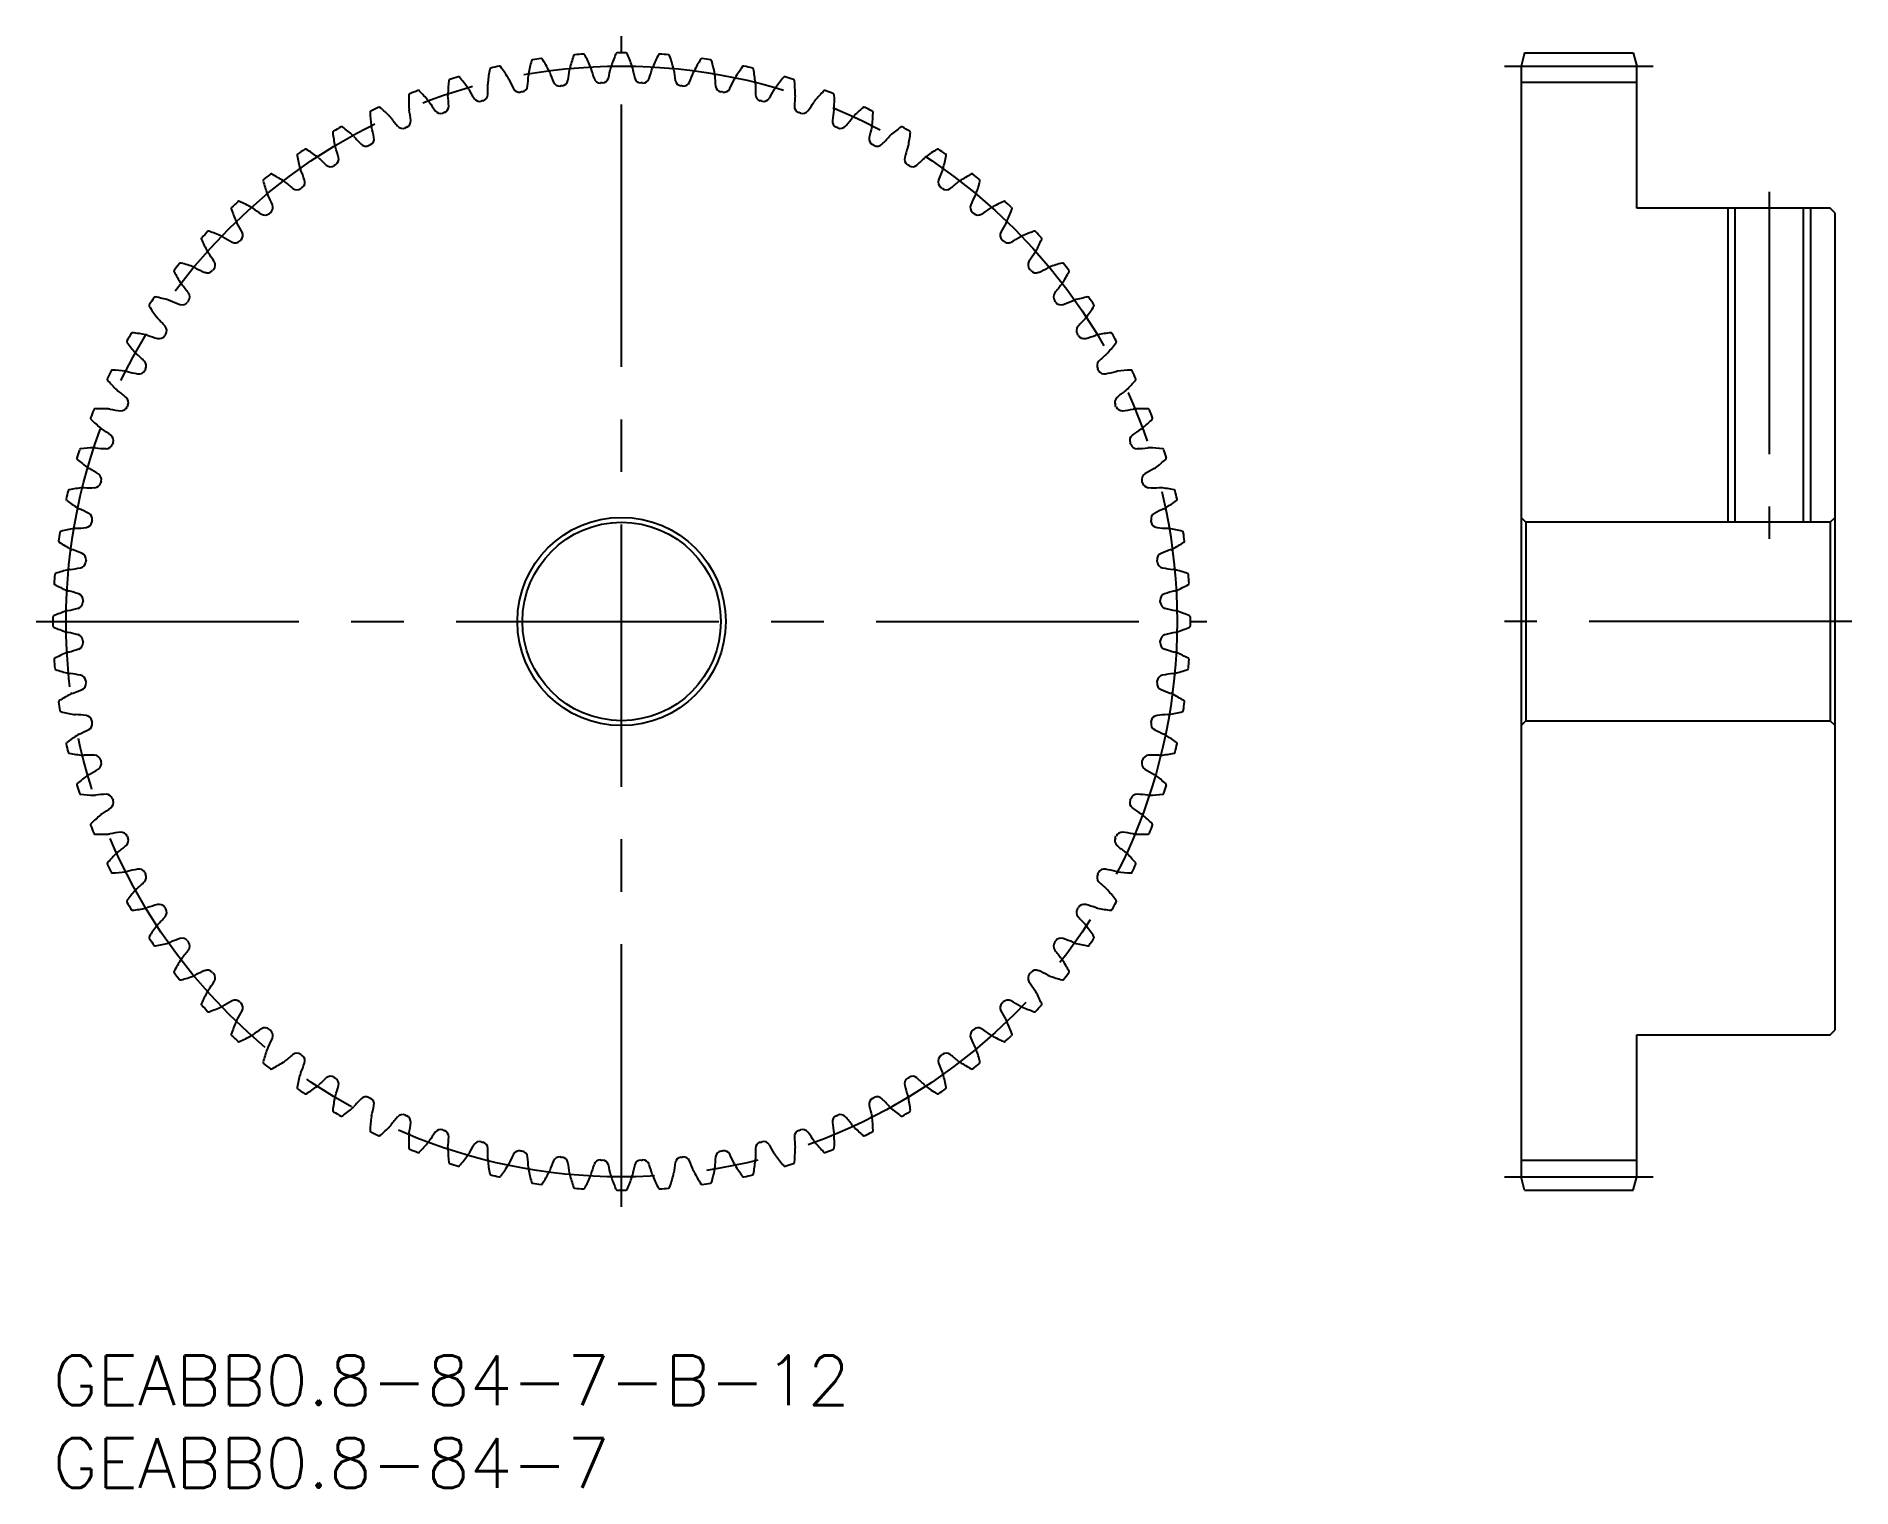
# Model space of a CAD drawing. Extents: x -1 to 109, y -8 to 80.
import ezdxf

# ---------------------------------------------------------------- set-up
doc = ezdxf.new("R2010")
doc.units = 0
doc.header["$LTSCALE"] = 0.5
doc.linetypes.add('CENTER', pattern=[50.8, 31.75, -6.35, 6.35, -6.35])
for name, color, linetype in [('MSM_CENTER', 1, 'CENTER'), ('MSM_CONTINUOUS', 7, 'CONTINUOUS'), ('MSM_NARROW', 5, 'CONTINUOUS'), ('MSM_PART_NUMBER', 7, 'CONTINUOUS')]:
    doc.layers.add(name, color=color, linetype=linetype)
doc.styles.get("Standard").update_dxf_attribs({"font": 'txt.shx', "height": 3, "bigfont": 'bigfont.shx'})

# ---------------------------------------------------------------- blocks, each defined once
blk = doc.blocks.new('*U2')
at = {"layer": 'MSM_PART_NUMBER'}
blk.add_text('GEABB0.8-84-7-B-12', height=3, dxfattribs=at).set_placement((0, -3))
blk = doc.blocks.new('*U3')
at = {"layer": 'MSM_PART_NUMBER'}
blk.add_text('GEABB0.8-84-7', height=3, dxfattribs=at).set_placement((0, -8))

msp = doc.modelspace()

# ---------------------------------------------------------------- linework, layer by layer
at = {"layer": 'MSM_CENTER'}
for p, q in [((34.4, 9), (34.4, 79.8)), ((87.8, 78), (96.8, 78)), ((103.8, 70.4), (103.8, 49.4)), ((-1, 44.4), (69.8, 44.4)), ((108.8, 44.4), (87.8, 44.4)), ((87.8, 10.8), (96.8, 10.8))]:
    msp.add_line(p, q, dxfattribs=at)
msp.add_circle((34.4, 44.4), 33.6, dxfattribs=at)
at = {"layer": 'MSM_CONTINUOUS'}
for p, q in [((89.01, 78.8), (88.8, 78)), ((88.8, 78), (88.8, 10.8)), ((89.01, 78.8), (95.59, 78.8)), ((95.59, 78.8), (95.8, 78)), ((95.8, 69.4), (95.8, 78)), ((95.8, 77), (88.8, 77)), ((107.5, 69.4), (95.8, 69.4)), ((101.73, 69.4), (101.73, 50.4)), ((105.87, 69.4), (105.87, 50.4)), ((107.8, 69.1), (107.5, 69.4)), ((107.8, 19.7), (107.8, 69.1)), ((88.8, 50.7), (89.1, 50.4)), ((107.5, 50.4), (107.8, 50.7)), ((89.1, 50.4), (89.1, 38.4)), ((107.5, 50.4), (89.1, 50.4)), ((107.5, 50.4), (107.5, 38.4)), ((89.1, 38.4), (88.8, 38.1)), ((89.1, 38.4), (107.5, 38.4)), ((107.8, 38.1), (107.5, 38.4)), ((95.8, 10.8), (95.8, 19.4)), ((95.8, 19.4), (107.5, 19.4)), ((107.5, 19.4), (107.8, 19.7)), ((95.8, 11.8), (88.8, 11.8)), ((89.01, 10), (88.8, 10.8)), ((89.01, 10), (95.59, 10)), ((95.59, 10), (95.8, 10.8))]:
    msp.add_line(p, q, dxfattribs=at)
for radius in [6.3, 6]:
    msp.add_circle((34.4, 44.4), radius, dxfattribs=at)
for centre, radius, start, end in [((34.4, 44.4), 34.4, 102.4193, 103.295), ((27.02, 77.92), 0.08, 36.2134, 102.4193), ((18.61, 71.76), 10.5, 31.7857, 36.2133), ((39.1, 75.64), 10.5, 165.2153, 169.6429), ((29.03, 78.3), 0.08, 99.0097, 165.2153), ((34.4, 44.4), 34.4, 98.1336, 99.0093), ((29.54, 78.37), 0.08, 31.9276, 98.1336), ((20.7, 72.86), 10.5, 27.5, 31.9276), ((41.42, 75.2), 10.5, 160.9296, 165.3571), ((31.57, 78.6), 0.08, 94.7235, 160.9296), ((34.4, 44.4), 34.4, 93.8479, 94.7235), ((32.1, 78.64), 0.08, 27.642, 93.8479), ((22.87, 73.81), 10.5, 23.2143, 27.6419), ((34.4, 77.78), 0.664, 161.0714, 169.3688), ((43.7, 74.59), 10.5, 156.6439, 161.0714), ((34.14, 78.72), 0.08, 90.4383, 156.6439), ((34.4, 44.4), 34.4, 89.5622, 90.4378), ((34.66, 78.72), 0.08, 23.3561, 89.5622), ((25.1, 74.59), 10.5, 18.9286, 23.3561), ((34.4, 77.78), 0.664, 10.6312, 18.9286), ((45.93, 73.81), 10.5, 152.3581, 156.7857), ((36.7, 78.64), 0.08, 86.1526, 152.3581), ((34.4, 44.4), 34.4, 85.2765, 86.1521), ((37.23, 78.6), 0.08, 19.0703, 85.2765), ((27.38, 75.2), 10.5, 14.6429, 19.0704), ((48.1, 72.86), 10.5, 148.0724, 152.5), ((39.26, 78.37), 0.08, 81.8669, 148.0724), ((34.4, 44.4), 34.4, 80.9907, 81.8664), ((39.77, 78.3), 0.08, 14.7847, 80.9907), ((29.7, 75.64), 10.5, 10.3571, 14.7847), ((50.19, 71.76), 10.5, 143.7867, 148.2143), ((41.78, 77.92), 0.08, 77.5807, 143.7867), ((34.4, 44.4), 34.4, 76.705, 77.5807), ((34.39, 75.99), 10.5, 173.7867, 178.2143), ((24.03, 77.12), 0.08, 107.5807, 173.7867), ((34.4, 44.4), 34.4, 106.705, 107.5807), ((24.53, 77.27), 0.08, 40.499, 106.705), ((16.61, 70.5), 10.5, 36.0714, 40.499), ((36.75, 75.9), 10.5, 169.501, 173.9286), ((26.97, 76.94), 0.664, 173.9286, 182.2259), ((17.91, 76.6), 8.4, 357.7596, 2.1453), ((26.51, 77.8), 0.08, 103.2954, 169.501), ((26.97, 76.94), 0.664, 23.4883, 31.7857), ((35.28, 80.57), 8.4, 203.569, 207.9546), ((20.37, 77.74), 8.4, 353.4739, 357.8596), ((29.43, 77.41), 0.664, 169.6428, 177.9402), ((29.43, 77.41), 0.664, 19.2026, 27.5), ((37.98, 80.4), 8.4, 199.2832, 203.6689), ((30.65, 77.19), 0.4, 203.6689, 276.5178), ((30.76, 77.2), 0.4, 276.3394, 349.1882), ((22.9, 78.7), 8.4, 349.1882, 353.5739), ((31.91, 77.69), 0.664, 165.3571, 173.6545), ((31.91, 77.69), 0.664, 14.9169, 23.2143), ((40.66, 80.03), 8.4, 194.9975, 199.3832), ((33.11, 77.37), 0.4, 199.3832, 272.2321), ((34.4, 44.4), 32.6, 92.0536, 92.2321), ((33.22, 77.38), 0.4, 272.0536, 344.9025), ((25.49, 79.46), 8.4, 344.9025, 349.2882), ((43.31, 79.46), 8.4, 190.7118, 195.0975), ((35.58, 77.38), 0.4, 195.0975, 267.9464), ((34.4, 44.4), 32.6, 87.7679, 87.9464), ((35.69, 77.37), 0.4, 267.7679, 340.6168), ((28.14, 80.03), 8.4, 340.6168, 345.0025), ((36.89, 77.69), 0.664, 156.7857, 165.0831), ((36.89, 77.69), 0.664, 6.3455, 14.6429), ((45.9, 78.7), 8.4, 186.4261, 190.8118), ((38.04, 77.2), 0.4, 190.8118, 263.6607), ((38.15, 77.19), 0.4, 263.4822, 336.3311), ((30.82, 80.4), 8.4, 336.3311, 340.7168), ((39.37, 77.41), 0.664, 152.5, 160.7974), ((39.37, 77.41), 0.664, 2.0598, 10.3572), ((48.43, 77.74), 8.4, 182.1404, 186.5261), ((33.52, 80.57), 8.4, 332.0454, 336.431), ((41.83, 76.94), 0.664, 148.2143, 156.5117), ((42.29, 77.8), 0.08, 10.499, 76.705), ((32.05, 75.9), 10.5, 6.0714, 10.499), ((41.83, 76.94), 0.664, 357.7741, 6.0714), ((50.89, 76.6), 8.4, 177.8547, 182.2404), ((52.19, 70.5), 10.5, 139.501, 143.9286), ((44.27, 77.27), 0.08, 73.2954, 139.501), ((34.4, 44.4), 34.4, 72.4193, 73.295), ((44.77, 77.12), 0.08, 6.2131, 72.4193), ((34.41, 75.99), 10.5, 1.7857, 6.2133), ((32.03, 75.9), 10.5, 178.0724, 182.5), ((21.62, 76.25), 0.08, 111.8664, 178.0724), ((34.4, 44.4), 34.4, 110.9907, 111.8664), ((22.11, 76.44), 0.08, 44.7847, 110.9907), ((14.71, 69.1), 10.5, 40.3571, 44.7847), ((22.21, 75.47), 0.664, 32.0598, 40.3572), ((29.88, 80.29), 8.4, 212.1404, 216.5261), ((24.56, 76.3), 0.664, 178.2143, 186.5117), ((15.55, 75.28), 8.4, 2.0454, 6.431), ((24.56, 76.3), 0.664, 27.7741, 36.0714), ((32.58, 80.53), 8.4, 207.8547, 212.2404), ((25.81, 76.26), 0.4, 212.2404, 285.0892), ((34.4, 44.4), 32.6, 104.9108, 105.0892), ((25.91, 76.29), 0.4, 284.9108, 357.7596), ((28.21, 76.82), 0.4, 207.9546, 280.8035), ((34.4, 44.4), 32.6, 100.6251, 100.8035), ((28.32, 76.83), 0.4, 280.6251, 353.4739), ((34.4, 44.4), 32.6, 96.3393, 96.5178), ((34.4, 44.4), 32.6, 83.4822, 83.6607), ((40.48, 76.83), 0.4, 186.5261, 259.3749), ((34.4, 44.4), 32.6, 79.1965, 79.3749), ((40.59, 76.82), 0.4, 259.1964, 332.0454), ((42.89, 76.29), 0.4, 182.2404, 255.0892), ((34.4, 44.4), 32.6, 74.9108, 75.0892), ((42.99, 76.26), 0.4, 254.9107, 327.7596), ((36.22, 80.53), 8.4, 327.7596, 332.1453), ((44.24, 76.3), 0.664, 143.9286, 152.2259), ((53.25, 75.28), 8.4, 173.569, 177.9546), ((44.24, 76.3), 0.664, 353.4883, 1.7857), ((38.92, 80.29), 8.4, 323.4739, 327.8596), ((46.59, 75.47), 0.664, 139.6428, 147.9402), ((54.09, 69.1), 10.5, 135.2153, 139.6429), ((46.69, 76.44), 0.08, 69.0097, 135.2153), ((34.4, 44.4), 34.4, 68.1336, 69.0093), ((47.18, 76.25), 0.08, 1.9274, 68.1336), ((36.77, 75.9), 10.5, 357.5, 1.9276), ((19.27, 75.21), 0.08, 116.1521, 182.3582), ((29.68, 75.64), 10.5, 182.3581, 186.7857), ((34.4, 44.4), 34.4, 115.2765, 116.1521), ((19.75, 75.43), 0.08, 49.0704, 115.2765), ((12.92, 67.56), 10.5, 44.6429, 49.0704), ((19.92, 74.47), 0.664, 36.3455, 44.6429), ((27.21, 79.85), 8.4, 216.4261, 220.8118), ((21.25, 74.67), 0.4, 293.4822, 6.3311), ((22.21, 75.47), 0.664, 182.5, 190.7974), ((13.3, 73.78), 8.4, 6.3311, 10.7168), ((23.45, 75.53), 0.4, 216.5261, 289.3749), ((34.4, 44.4), 32.6, 109.1965, 109.3749), ((23.55, 75.57), 0.4, 289.1965, 2.0454), ((45.25, 75.57), 0.4, 177.9546, 250.8035), ((34.4, 44.4), 32.6, 70.6251, 70.8035), ((45.35, 75.53), 0.4, 250.625, 323.4739), ((55.5, 73.78), 8.4, 169.2832, 173.6689), ((47.55, 74.67), 0.4, 173.6689, 246.5178), ((46.59, 75.47), 0.664, 349.2026, 357.5), ((41.59, 79.85), 8.4, 319.1882, 323.5739), ((48.88, 74.47), 0.664, 135.3571, 143.6545), ((55.88, 67.56), 10.5, 130.9296, 135.3571), ((49.05, 75.43), 0.08, 64.724, 130.9296), ((34.4, 44.4), 34.4, 63.8479, 64.7235), ((39.12, 75.64), 10.5, 353.2143, 357.6419), ((49.53, 75.21), 0.08, 357.6419, 63.8479), ((17.01, 73.99), 0.08, 120.4378, 186.6439), ((27.36, 75.2), 10.5, 186.6439, 191.0714), ((34.4, 44.4), 34.4, 119.5622, 120.4378), ((17.47, 74.25), 0.08, 53.3561, 119.5622), ((11.25, 65.89), 10.5, 48.9286, 53.3561), ((17.71, 73.31), 0.664, 40.6312, 48.9286), ((24.58, 79.22), 8.4, 220.7118, 225.0975), ((19.03, 73.6), 0.4, 297.7679, 10.6168), ((19.92, 74.47), 0.664, 186.7857, 195.0831), ((11.16, 72.13), 8.4, 10.6168, 15.0025), ((21.16, 74.63), 0.4, 220.8118, 293.6607), ((34.4, 44.4), 32.6, 113.4822, 113.6607), ((34.4, 44.4), 32.6, 66.3393, 66.5178), ((47.64, 74.63), 0.4, 246.3393, 319.1882), ((49.77, 73.6), 0.4, 169.3832, 242.2321), ((57.64, 72.13), 8.4, 164.9975, 169.3832), ((48.88, 74.47), 0.664, 344.9169, 353.2143), ((44.22, 79.22), 8.4, 314.9025, 319.2882), ((51.09, 73.31), 0.664, 131.0714, 139.3688), ((57.55, 65.89), 10.5, 126.6439, 131.0714), ((51.33, 74.25), 0.08, 60.4383, 126.6439), ((34.4, 44.4), 34.4, 59.5622, 60.4378), ((41.44, 75.2), 10.5, 348.9286, 353.3561), ((51.79, 73.99), 0.08, 353.356, 59.5622), ((14.85, 72.61), 0.08, 124.7235, 190.9296), ((25.08, 74.58), 10.5, 190.9296, 195.3571), ((34.4, 44.4), 34.4, 123.8479, 124.7235), ((15.28, 72.9), 0.08, 57.6419, 123.8479), ((9.71, 64.1), 10.5, 53.2143, 57.6419), ((15.6, 71.98), 0.664, 44.9169, 53.2143), ((17.71, 73.31), 0.664, 191.0714, 199.3688), ((9.16, 70.31), 8.4, 14.9025, 19.2882), ((16.89, 72.37), 0.4, 302.0536, 14.9025), ((18.93, 73.55), 0.4, 225.0975, 297.9464), ((34.4, 44.4), 32.6, 117.7679, 117.9464), ((34.4, 44.4), 32.6, 62.0536, 62.2321), ((49.87, 73.55), 0.4, 242.0536, 314.9025), ((51.91, 72.37), 0.4, 165.0975, 237.9464), ((59.64, 70.31), 8.4, 160.7118, 165.0975), ((51.09, 73.31), 0.664, 340.6312, 348.9286), ((53.2, 71.98), 0.664, 126.7857, 135.0831), ((59.09, 64.1), 10.5, 122.3581, 126.7857), ((53.52, 72.9), 0.08, 56.1526, 122.3581), ((34.4, 44.4), 34.4, 55.2765, 56.1521), ((43.72, 74.58), 10.5, 344.6429, 349.0704), ((53.95, 72.61), 0.08, 349.0703, 55.2765), ((34.4, 44.4), 34.4, 128.1336, 129.0093), ((13.21, 71.4), 0.08, 61.9276, 128.1336), ((8.3, 62.2), 10.5, 57.5, 61.9276), ((15.6, 71.98), 0.664, 195.3571, 203.6545), ((7.29, 68.35), 8.4, 19.1882, 23.5739), ((22.01, 78.39), 8.4, 224.9975, 229.3832), ((16.8, 72.31), 0.4, 229.3832, 302.2321), ((34.4, 44.4), 32.6, 122.0536, 122.2321), ((34.4, 44.4), 32.6, 57.7679, 57.9464), ((52, 72.31), 0.4, 237.7679, 310.6168), ((46.79, 78.39), 8.4, 310.6168, 315.0025), ((61.51, 68.35), 8.4, 156.4261, 160.8118), ((53.2, 71.98), 0.664, 336.3455, 344.6429), ((60.5, 62.2), 10.5, 118.0724, 122.5), ((55.59, 71.4), 0.08, 51.8669, 118.0724), ((34.4, 44.4), 34.4, 50.9907, 51.8664), ((12.8, 71.07), 0.08, 129.0093, 195.2153), ((22.85, 73.8), 10.5, 195.2153, 199.6429), ((13.59, 70.5), 0.664, 199.6428, 207.9402), ((13.59, 70.5), 0.664, 49.2026, 57.5), ((19.5, 77.37), 8.4, 229.2832, 233.6689), ((14.76, 70.92), 0.4, 233.6689, 306.5178), ((34.4, 44.4), 32.6, 126.3393, 126.5178), ((14.85, 70.98), 0.4, 306.3394, 19.1882), ((53.95, 70.98), 0.4, 160.8118, 233.6607), ((34.4, 44.4), 32.6, 53.4822, 53.6607), ((54.04, 70.92), 0.4, 233.4822, 306.3311), ((49.3, 77.37), 8.4, 306.3311, 310.7168), ((55.21, 70.5), 0.664, 122.5, 130.7974), ((55.21, 70.5), 0.664, 332.0598, 340.3572), ((45.95, 73.8), 10.5, 340.3571, 344.7847), ((56, 71.07), 0.08, 344.7847, 50.9907), ((10.86, 69.38), 0.08, 133.295, 199.501), ((20.69, 72.86), 10.5, 199.501, 203.9286), ((34.4, 44.4), 34.4, 132.4193, 133.295), ((11.25, 69.74), 0.08, 66.2133, 132.4193), ((7.05, 60.2), 10.5, 61.7857, 66.2133), ((11.7, 68.87), 0.664, 53.4883, 61.7857), ((17.08, 76.16), 8.4, 233.569, 237.9546), ((5.58, 66.26), 8.4, 23.4739, 27.8596), ((12.91, 69.45), 0.4, 310.6251, 23.4739), ((55.89, 69.45), 0.4, 156.5261, 229.3749), ((63.22, 66.26), 8.4, 152.1404, 156.5261), ((51.72, 76.16), 8.4, 302.0454, 306.431), ((57.1, 68.87), 0.664, 118.2143, 126.5117), ((61.75, 60.2), 10.5, 113.7867, 118.2143), ((57.55, 69.74), 0.08, 47.5812, 113.7867), ((34.4, 44.4), 34.4, 46.705, 47.5807), ((48.11, 72.86), 10.5, 336.0714, 340.499), ((57.94, 69.38), 0.08, 340.499, 46.705), ((11.7, 68.87), 0.664, 203.9286, 212.2259), ((4.02, 64.04), 8.4, 27.7596, 32.1453), ((12.84, 69.38), 0.4, 237.9546, 310.8035), ((34.4, 44.4), 32.6, 130.6251, 130.8035), ((34.4, 44.4), 32.6, 49.1965, 49.3749), ((55.96, 69.38), 0.4, 229.1964, 302.0454), ((64.78, 64.04), 8.4, 147.8547, 152.2404), ((57.1, 68.87), 0.664, 327.7741, 336.0714), ((9.06, 67.55), 0.08, 137.5812, 203.7867), ((18.6, 71.75), 10.5, 203.7867, 208.2143), ((34.4, 44.4), 34.4, 136.705, 137.5807), ((9.42, 67.94), 0.08, 70.499, 136.705), ((5.94, 58.11), 10.5, 66.0714, 70.499), ((9.93, 67.1), 0.664, 57.7741, 66.0714), ((14.76, 74.78), 8.4, 237.8547, 242.2404), ((11.03, 67.7), 0.4, 242.2404, 315.0892), ((34.4, 44.4), 32.6, 134.9108, 135.0892), ((11.1, 67.77), 0.4, 314.9108, 27.7596), ((57.7, 67.77), 0.4, 152.2404, 225.0892), ((34.4, 44.4), 32.6, 44.9108, 45.0892), ((57.77, 67.7), 0.4, 224.9107, 297.7596), ((54.04, 74.78), 8.4, 297.7596, 302.1453), ((58.87, 67.1), 0.664, 113.9286, 122.2259), ((62.86, 58.11), 10.5, 109.501, 113.9286), ((59.38, 67.94), 0.08, 43.2954, 109.501), ((34.4, 44.4), 34.4, 42.4193, 43.295), ((50.2, 71.75), 10.5, 331.7857, 336.2133), ((59.74, 67.55), 0.08, 336.2133, 42.4193), ((34.4, 44.4), 34.4, 140.9907, 141.8664), ((7.73, 66), 0.08, 74.7847, 140.9907), ((5, 55.95), 10.5, 70.3571, 74.7847), ((9.93, 67.1), 0.664, 208.2143, 216.5117), ((2.64, 61.72), 8.4, 32.0454, 36.431), ((9.42, 65.96), 0.4, 319.1965, 32.0454), ((59.38, 65.96), 0.4, 147.9546, 220.8035), ((66.16, 61.72), 8.4, 143.569, 147.9546), ((58.87, 67.1), 0.664, 323.4883, 331.7857), ((63.8, 55.95), 10.5, 105.2153, 109.6429), ((61.07, 66), 0.08, 39.0097, 105.2153), ((34.4, 44.4), 34.4, 38.1336, 39.0093), ((7.4, 65.59), 0.08, 141.8669, 208.0724), ((16.6, 70.5), 10.5, 208.0724, 212.5), ((8.3, 65.21), 0.664, 212.5, 220.7974), ((8.3, 65.21), 0.664, 62.0598, 70.3572), ((12.54, 73.22), 8.4, 242.1404, 246.5261), ((9.35, 65.89), 0.4, 246.5261, 319.3749), ((34.4, 44.4), 32.6, 139.1965, 139.3749), ((34.4, 44.4), 32.6, 40.6251, 40.8035), ((59.45, 65.89), 0.4, 220.625, 293.4739), ((56.26, 73.22), 8.4, 293.4739, 297.8596), ((60.5, 65.21), 0.664, 109.6428, 117.9402), ((60.5, 65.21), 0.664, 319.2026, 327.5), ((52.2, 70.5), 10.5, 327.5, 331.9276), ((61.4, 65.59), 0.08, 331.9276, 38.1336), ((34.4, 44.4), 34.4, 145.2765, 146.1521), ((6.19, 63.95), 0.08, 79.0704, 145.2765), ((4.22, 53.72), 10.5, 74.6429, 79.0704), ((6.82, 63.2), 0.664, 66.3455, 74.6429), ((10.45, 71.51), 8.4, 246.4261, 250.8118), ((7.82, 63.95), 0.4, 250.8118, 323.6607), ((1.43, 59.3), 8.4, 36.3311, 40.7168), ((34.4, 44.4), 32.6, 143.4822, 143.6607), ((7.88, 64.04), 0.4, 323.4822, 36.3311), ((60.92, 64.04), 0.4, 143.6689, 216.5178), ((67.37, 59.3), 8.4, 139.2832, 143.6689), ((34.4, 44.4), 32.6, 36.3393, 36.5178), ((60.98, 63.95), 0.4, 216.3393, 289.1882), ((58.35, 71.51), 8.4, 289.1882, 293.5739), ((61.98, 63.2), 0.664, 105.3571, 113.6545), ((64.58, 53.72), 10.5, 100.9296, 105.3571), ((62.61, 63.95), 0.08, 34.724, 100.9296), ((34.4, 44.4), 34.4, 33.8479, 34.7235), ((5.9, 63.52), 0.08, 146.1526, 212.3581), ((14.7, 69.09), 10.5, 212.3581, 216.7857), ((6.82, 63.2), 0.664, 216.7857, 225.0831), ((0.41, 56.79), 8.4, 40.6168, 45.0025), ((68.39, 56.79), 8.4, 134.9975, 139.3832), ((61.98, 63.2), 0.664, 314.9169, 323.2143), ((54.1, 69.09), 10.5, 323.2143, 327.6419), ((62.9, 63.52), 0.08, 327.6419, 33.8479), ((34.4, 44.4), 34.4, 149.5622, 150.4378), ((4.81, 61.79), 0.08, 83.3561, 149.5622), ((3.6, 51.44), 10.5, 78.9286, 83.3561), ((5.49, 61.09), 0.664, 70.6312, 78.9286), ((8.49, 69.64), 8.4, 250.7118, 255.0975), ((6.43, 61.91), 0.4, 255.0975, 327.9464), ((34.4, 44.4), 32.6, 147.7679, 147.9464), ((6.49, 62), 0.4, 327.7679, 40.6168), ((62.31, 62), 0.4, 139.3832, 212.2321), ((34.4, 44.4), 32.6, 32.0536, 32.2321), ((62.37, 61.91), 0.4, 212.0537, 284.9025), ((60.31, 69.64), 8.4, 284.9025, 289.2882), ((63.31, 61.09), 0.664, 101.0714, 109.3688), ((65.2, 51.44), 10.5, 96.6439, 101.0714), ((63.99, 61.79), 0.08, 30.4383, 96.6439), ((34.4, 44.4), 34.4, 29.5622, 30.4378), ((4.55, 61.33), 0.08, 150.4383, 216.6439), ((12.91, 67.55), 10.5, 216.6439, 221.0714), ((5.49, 61.09), 0.664, 221.0714, 229.3688), ((-0.42, 54.22), 8.4, 44.9025, 49.2882), ((69.22, 54.22), 8.4, 130.7118, 135.0975), ((63.31, 61.09), 0.664, 310.6312, 318.9286), ((55.89, 67.55), 10.5, 318.9286, 323.3561), ((64.25, 61.33), 0.08, 323.3561, 29.5622), ((34.4, 44.4), 34.4, 153.8479, 154.7235), ((3.59, 59.53), 0.08, 87.6419, 153.8479), ((3.16, 49.12), 10.5, 83.2143, 87.6419), ((4.33, 58.88), 0.664, 74.9169, 83.2143), ((6.67, 67.64), 8.4, 254.9975, 259.3832), ((5.2, 59.77), 0.4, 259.3832, 332.2321), ((5.25, 59.87), 0.4, 332.0536, 44.9025), ((34.4, 44.4), 32.6, 152.0536, 152.2321), ((63.55, 59.87), 0.4, 135.0975, 207.9464), ((34.4, 44.4), 32.6, 27.7679, 27.9464), ((63.6, 59.77), 0.4, 207.7679, 280.6168), ((62.13, 67.64), 8.4, 280.6168, 285.0025), ((64.47, 58.88), 0.664, 96.7857, 105.0831), ((65.64, 49.12), 10.5, 92.3581, 96.7857), ((65.21, 59.53), 0.08, 26.1526, 92.3581), ((34.4, 44.4), 34.4, 25.2765, 26.1521), ((3.37, 59.05), 0.08, 154.724, 220.9296), ((11.24, 65.88), 10.5, 220.9296, 225.3571), ((4.33, 58.88), 0.664, 225.3571, 233.6545), ((-1.05, 51.59), 8.4, 49.1882, 53.5739), ((69.85, 51.59), 8.4, 126.4261, 130.8118), ((64.47, 58.88), 0.664, 306.3455, 314.6429), ((57.56, 65.88), 10.5, 314.6429, 319.0704), ((65.43, 59.05), 0.08, 319.0704, 25.2765), ((34.4, 44.4), 34.4, 158.1336, 159.0093), ((2.55, 57.18), 0.08, 91.9276, 158.1336), ((2.9, 46.77), 10.5, 87.5, 91.9276), ((3.33, 56.59), 0.664, 79.2026, 87.5), ((5.02, 65.5), 8.4, 259.2832, 263.6689), ((4.13, 57.55), 0.4, 263.6689, 336.5178), ((4.17, 57.64), 0.4, 336.3393, 49.1882), ((34.4, 44.4), 32.6, 156.3393, 156.5178), ((64.63, 57.64), 0.4, 130.8118, 203.6607), ((34.4, 44.4), 32.6, 23.4822, 23.6607), ((64.67, 57.55), 0.4, 203.4822, 276.3311), ((63.78, 65.5), 8.4, 276.3311, 280.7168), ((65.47, 56.59), 0.664, 92.5, 100.7974), ((65.9, 46.77), 10.5, 88.0724, 92.5), ((66.25, 57.18), 0.08, 21.8669, 88.0724), ((34.4, 44.4), 34.4, 20.9907, 21.8664), ((2.36, 56.69), 0.08, 159.0097, 225.2153), ((9.7, 64.09), 10.5, 225.2153, 229.6429), ((3.33, 56.59), 0.664, 229.6428, 237.9402), ((-1.49, 48.92), 8.4, 53.4739, 57.8596), ((70.29, 48.92), 8.4, 122.1404, 126.5261), ((65.47, 56.59), 0.664, 302.0598, 310.3572), ((59.1, 64.09), 10.5, 310.3571, 314.7847), ((66.44, 56.69), 0.08, 314.7846, 20.9907), ((2.81, 44.41), 10.5, 91.7857, 96.2133), ((2.5, 54.24), 0.664, 83.4883, 91.7857), ((3.23, 55.25), 0.4, 267.9546, 340.8035), ((3.27, 55.35), 0.4, 340.625, 53.4739), ((34.4, 44.4), 32.6, 160.6251, 160.8035), ((65.53, 55.35), 0.4, 126.5261, 199.3749), ((34.4, 44.4), 32.6, 19.1965, 19.3749), ((65.57, 55.25), 0.4, 199.1965, 272.0454), ((66.3, 54.24), 0.664, 88.2143, 96.5117), ((65.99, 44.41), 10.5, 83.7867, 88.2143), ((34.4, 44.4), 34.4, 162.4193, 163.295), ((1.53, 54.27), 0.08, 163.295, 229.501), ((8.3, 62.19), 10.5, 229.501, 233.9286), ((1.68, 54.77), 0.08, 96.2133, 162.4193), ((3.52, 63.25), 8.4, 263.569, 267.9546), ((65.28, 63.25), 8.4, 272.0454, 276.431), ((60.5, 62.19), 10.5, 306.0714, 310.499), ((67.12, 54.77), 0.08, 17.5812, 83.7867), ((34.4, 44.4), 34.4, 16.705, 17.5807), ((67.27, 54.27), 0.08, 310.499, 16.705), ((2.5, 54.24), 0.664, 233.9286, 242.2259), ((-1.73, 46.22), 8.4, 57.7596, 62.1453), ((2.51, 52.89), 0.4, 272.2404, 345.0892), ((2.54, 52.99), 0.4, 344.9107, 57.7596), ((34.4, 44.4), 32.6, 164.9108, 165.0892), ((66.26, 52.99), 0.4, 122.2404, 195.0892), ((34.4, 44.4), 32.6, 14.9108, 15.0892), ((66.29, 52.89), 0.4, 194.9108, 267.7596), ((70.53, 46.22), 8.4, 117.8547, 122.2404), ((66.3, 54.24), 0.664, 297.7741, 306.0714), ((34.4, 44.4), 34.4, 166.705, 167.5807), ((0.88, 51.78), 0.08, 167.5807, 233.7867), ((7.04, 60.19), 10.5, 233.7867, 238.2143), ((1, 52.29), 0.08, 100.499, 166.705), ((2.9, 42.05), 10.5, 96.0714, 100.499), ((1.86, 51.83), 0.664, 87.7741, 96.0714), ((2.2, 60.89), 8.4, 267.8547, 272.2404), ((66.6, 60.89), 8.4, 267.7596, 272.1453), ((66.94, 51.83), 0.664, 83.9286, 92.2259), ((65.9, 42.05), 10.5, 79.501, 83.9286), ((61.76, 60.19), 10.5, 301.7857, 306.2133), ((67.8, 52.29), 0.08, 13.295, 79.501), ((34.4, 44.4), 34.4, 12.4193, 13.295), ((67.92, 51.78), 0.08, 306.2131, 12.4193), ((1.86, 51.83), 0.664, 238.2143, 246.5117), ((-1.77, 43.52), 8.4, 62.0454, 66.431), ((1.98, 50.59), 0.4, 349.1965, 62.0454), ((34.4, 44.4), 32.6, 169.1965, 169.3749), ((66.82, 50.59), 0.4, 117.9546, 190.8035), ((34.4, 44.4), 32.6, 10.6251, 10.8035), ((70.57, 43.52), 8.4, 113.569, 117.9546), ((66.94, 51.83), 0.664, 293.4883, 301.7857), ((34.4, 44.4), 34.4, 170.9907, 171.8664), ((0.5, 49.77), 0.08, 104.7847, 170.9907), ((3.16, 39.7), 10.5, 100.3571, 104.7847), ((1.39, 49.37), 0.664, 92.0598, 100.3572), ((1.06, 58.43), 8.4, 272.1404, 276.5261), ((1.97, 50.48), 0.4, 276.5261, 349.3749), ((66.83, 50.48), 0.4, 190.625, 263.4739), ((67.74, 58.43), 8.4, 263.4739, 267.8596), ((67.41, 49.37), 0.664, 79.6428, 87.9402), ((65.64, 39.7), 10.5, 75.2153, 79.6429), ((68.3, 49.77), 0.08, 9.0097, 75.2153), ((34.4, 44.4), 34.4, 8.1336, 9.0093), ((0.43, 49.26), 0.08, 171.8669, 238.0724), ((5.94, 58.1), 10.5, 238.0724, 242.5), ((1.39, 49.37), 0.664, 242.5, 250.7974), ((-1.6, 40.82), 8.4, 66.3311, 70.7168), ((1.61, 48.15), 0.4, 353.4822, 66.3311), ((67.19, 48.15), 0.4, 113.6689, 186.5178), ((70.4, 40.82), 8.4, 109.2832, 113.6689), ((67.41, 49.37), 0.664, 289.2026, 297.5), ((62.86, 58.1), 10.5, 297.5, 301.9276), ((68.37, 49.26), 0.08, 301.9276, 8.1336), ((34.4, 44.4), 34.4, 175.2765, 176.1521), ((0.2, 47.23), 0.08, 109.0704, 175.2765), ((3.6, 37.38), 10.5, 104.6429, 109.0704), ((1.11, 46.89), 0.664, 96.3455, 104.6429), ((0.1, 55.9), 8.4, 276.4261, 280.8118), ((1.6, 48.04), 0.4, 280.8118, 353.6607), ((34.4, 44.4), 32.6, 173.4822, 173.6607), ((34.4, 44.4), 32.6, 6.3393, 6.5178), ((67.2, 48.04), 0.4, 186.3393, 259.1882), ((68.7, 55.9), 8.4, 259.1882, 263.5739), ((67.69, 46.89), 0.664, 75.3571, 83.6545), ((65.2, 37.38), 10.5, 70.9296, 75.3571), ((68.6, 47.23), 0.08, 4.724, 70.9296), ((34.4, 44.4), 34.4, 3.8479, 4.7235), ((0.16, 46.7), 0.08, 176.1526, 242.3581), ((4.99, 55.93), 10.5, 242.3581, 246.7857), ((1.11, 46.89), 0.664, 246.7857, 255.0831), ((-1.23, 38.14), 8.4, 70.6168, 75.0025), ((70.03, 38.14), 8.4, 104.9975, 109.3832), ((67.69, 46.89), 0.664, 284.9169, 293.2143), ((63.81, 55.93), 10.5, 293.2143, 297.6418), ((68.64, 46.7), 0.08, 297.6417, 3.8479), ((4.21, 35.1), 10.5, 108.9286, 113.3561), ((1.02, 44.4), 0.664, 100.6312, 108.9286), ((-0.66, 53.31), 8.4, 280.7118, 285.0975), ((1.42, 45.58), 0.4, 285.0975, 357.9464), ((1.43, 45.69), 0.4, 357.7679, 70.6168), ((34.4, 44.4), 32.6, 177.7679, 177.9464), ((67.37, 45.69), 0.4, 109.3832, 182.2321), ((34.4, 44.4), 32.6, 2.0536, 2.2321), ((67.38, 45.58), 0.4, 182.0536, 254.9025), ((69.46, 53.31), 8.4, 254.9025, 259.2882), ((67.78, 44.4), 0.664, 71.0714, 79.3688), ((64.59, 35.1), 10.5, 66.6439, 71.0714), ((0.08, 44.66), 0.08, 113.3561, 179.5622), ((34.4, 44.4), 34.4, 179.5622, 180.4378), ((0.08, 44.14), 0.08, 180.4383, 246.6439), ((4.21, 53.7), 10.5, 246.6439, 251.0714), ((64.59, 53.7), 10.5, 288.9286, 293.3561), ((68.72, 44.66), 0.08, 0.4378, 66.6439), ((68.72, 44.14), 0.08, 293.356, 359.5622), ((34.4, 44.4), 34.4, 359.5622, 0.4378), ((1.02, 44.4), 0.664, 251.0714, 259.3688), ((-0.66, 35.49), 8.4, 74.9025, 79.2882), ((1.42, 43.22), 0.4, 2.0536, 74.9025), ((1.43, 43.11), 0.4, 289.3832, 2.2321), ((34.4, 44.4), 32.6, 182.0536, 182.2321), ((67.37, 43.11), 0.4, 177.7679, 250.6168), ((67.38, 43.22), 0.4, 105.0975, 177.9464), ((34.4, 44.4), 32.6, 357.7679, 357.9464), ((69.46, 35.49), 8.4, 100.7118, 105.0975), ((67.78, 44.4), 0.664, 280.6312, 288.9286), ((0.16, 42.1), 0.08, 117.6419, 183.8479), ((34.4, 44.4), 34.4, 183.8479, 184.7235), ((4.99, 32.87), 10.5, 113.2143, 117.6419), ((1.11, 41.91), 0.664, 104.9169, 113.2143), ((-1.23, 50.66), 8.4, 284.9975, 289.3832), ((70.03, 50.66), 8.4, 250.6168, 255.0025), ((67.69, 41.91), 0.664, 66.7857, 75.0831), ((63.81, 32.87), 10.5, 62.3581, 66.7857), ((68.64, 42.1), 0.08, 356.1521, 62.3581), ((34.4, 44.4), 34.4, 355.2765, 356.1521), ((0.2, 41.57), 0.08, 184.7235, 250.9296), ((3.6, 51.42), 10.5, 250.9296, 255.3571), ((1.11, 41.91), 0.664, 255.3571, 263.6545), ((0.1, 32.9), 8.4, 79.1882, 83.5739), ((1.6, 40.76), 0.4, 6.3393, 79.1882), ((1.61, 40.65), 0.4, 293.6689, 6.5178), ((34.4, 44.4), 32.6, 186.3393, 186.5178), ((34.4, 44.4), 32.6, 353.4822, 353.6607), ((67.19, 40.65), 0.4, 173.4822, 246.3311), ((67.2, 40.76), 0.4, 100.8118, 173.6607), ((68.7, 32.9), 8.4, 96.4261, 100.8118), ((67.69, 41.91), 0.664, 276.3455, 284.6429), ((65.2, 51.42), 10.5, 284.6429, 289.0704), ((68.6, 41.57), 0.08, 289.0703, 355.2765), ((0.43, 39.54), 0.08, 121.9276, 188.1336), ((34.4, 44.4), 34.4, 188.1336, 189.0093), ((5.94, 30.7), 10.5, 117.5, 121.9276), ((1.39, 39.43), 0.664, 109.2026, 117.5), ((-1.6, 47.98), 8.4, 289.2832, 293.6689), ((70.4, 47.98), 8.4, 246.3311, 250.7168), ((67.41, 39.43), 0.664, 62.5, 70.7974), ((62.86, 30.7), 10.5, 58.0724, 62.5), ((34.4, 44.4), 34.4, 350.9907, 351.8664), ((68.37, 39.54), 0.08, 351.8664, 58.0724), ((0.5, 39.03), 0.08, 189.0097, 255.2153), ((3.16, 49.1), 10.5, 255.2153, 259.6429), ((1.39, 39.43), 0.664, 259.6428, 267.9402), ((1.06, 30.37), 8.4, 83.4739, 87.8596), ((1.97, 38.32), 0.4, 10.625, 83.4739), ((66.83, 38.32), 0.4, 96.5261, 169.3749), ((67.74, 30.37), 8.4, 92.1404, 96.5261), ((67.41, 39.43), 0.664, 272.0598, 280.3572), ((65.64, 49.1), 10.5, 280.3571, 284.7847), ((68.3, 39.03), 0.08, 284.7846, 350.9907), ((7.04, 28.61), 10.5, 121.7857, 126.2133), ((1.86, 36.97), 0.664, 113.4883, 121.7857), ((-1.77, 45.28), 8.4, 293.569, 297.9546), ((1.98, 38.21), 0.4, 297.9546, 10.8035), ((34.4, 44.4), 32.6, 190.6251, 190.8035), ((34.4, 44.4), 32.6, 349.1965, 349.3749), ((66.82, 38.21), 0.4, 169.1965, 242.0454), ((70.57, 45.28), 8.4, 242.0454, 246.431), ((66.94, 36.97), 0.664, 58.2143, 66.5117), ((61.76, 28.61), 10.5, 53.7867, 58.2143), ((0.88, 37.02), 0.08, 126.2133, 192.4193), ((34.4, 44.4), 34.4, 192.4193, 193.295), ((1, 36.51), 0.08, 193.2954, 259.501), ((2.9, 46.75), 10.5, 259.501, 263.9286), ((1.86, 36.97), 0.664, 263.9286, 272.2259), ((2.2, 27.91), 8.4, 87.7596, 92.1453), ((2.51, 35.91), 0.4, 14.9107, 87.7596), ((66.29, 35.91), 0.4, 92.2404, 165.0892), ((66.6, 27.91), 8.4, 87.8547, 92.2404), ((66.94, 36.97), 0.664, 267.7741, 276.0714), ((65.9, 46.75), 10.5, 276.0714, 280.499), ((67.8, 36.51), 0.08, 280.4988, 346.705), ((34.4, 44.4), 34.4, 346.705, 347.5807), ((67.92, 37.02), 0.08, 347.5812, 53.7867), ((2.5, 34.56), 0.664, 117.7741, 126.0714), ((-1.73, 42.58), 8.4, 297.8547, 302.2404), ((2.54, 35.81), 0.4, 302.2404, 15.0892), ((34.4, 44.4), 32.6, 194.9108, 195.0892), ((66.26, 35.81), 0.4, 164.9107, 237.7596), ((34.4, 44.4), 32.6, 344.9108, 345.0892), ((70.53, 42.58), 8.4, 237.7596, 242.1453), ((66.3, 34.56), 0.664, 53.9286, 62.2259), ((1.53, 34.53), 0.08, 130.499, 196.705), ((34.4, 44.4), 34.4, 196.705, 197.5807), ((8.3, 26.61), 10.5, 126.0714, 130.499), ((60.5, 26.61), 10.5, 49.501, 53.9286), ((34.4, 44.4), 34.4, 342.4193, 343.295), ((67.27, 34.53), 0.08, 343.295, 49.501), ((1.68, 34.03), 0.08, 197.5807, 263.7867), ((2.81, 44.39), 10.5, 263.7867, 268.2143), ((2.5, 34.56), 0.664, 268.2143, 276.5117), ((3.52, 25.55), 8.4, 92.0454, 96.431), ((-1.49, 39.88), 8.4, 302.1404, 306.5261), ((3.23, 33.55), 0.4, 19.1965, 92.0454), ((3.27, 33.45), 0.4, 306.5261, 19.3749), ((34.4, 44.4), 32.6, 199.1965, 199.3749), ((65.53, 33.45), 0.4, 160.625, 233.4739), ((34.4, 44.4), 32.6, 340.6251, 340.8035), ((65.57, 33.55), 0.4, 87.9546, 160.8035), ((70.29, 39.88), 8.4, 233.4739, 237.8596), ((65.28, 25.55), 8.4, 83.569, 87.9546), ((66.3, 34.56), 0.664, 263.4883, 271.7857), ((65.99, 44.39), 10.5, 271.7857, 276.2133), ((67.12, 34.03), 0.08, 276.2133, 342.4193), ((2.36, 32.11), 0.08, 134.7847, 200.9907), ((34.4, 44.4), 34.4, 200.9907, 201.8664), ((9.7, 24.71), 10.5, 130.3571, 134.7847), ((3.33, 32.21), 0.664, 122.0598, 130.3572), ((65.47, 32.21), 0.664, 49.6428, 57.9402), ((59.1, 24.71), 10.5, 45.2153, 49.6429), ((34.4, 44.4), 34.4, 338.1336, 339.0093), ((66.44, 32.11), 0.08, 339.0093, 45.2153), ((2.55, 31.62), 0.08, 201.8664, 268.0724), ((2.9, 42.03), 10.5, 268.0724, 272.5), ((3.33, 32.21), 0.664, 272.5, 280.7974), ((5.02, 23.3), 8.4, 96.3311, 100.7168), ((-1.05, 37.21), 8.4, 306.4261, 310.8118), ((4.13, 31.25), 0.4, 23.4822, 96.3311), ((4.17, 31.16), 0.4, 310.8118, 23.6607), ((34.4, 44.4), 32.6, 203.4822, 203.6607), ((64.63, 31.16), 0.4, 156.3393, 229.1882), ((34.4, 44.4), 32.6, 336.3393, 336.5178), ((64.67, 31.25), 0.4, 83.6689, 156.5178), ((69.85, 37.21), 8.4, 229.1882, 233.5739), ((63.78, 23.3), 8.4, 79.2832, 83.6689), ((65.47, 32.21), 0.664, 259.2026, 267.5), ((65.9, 42.03), 10.5, 267.5, 271.9276), ((66.25, 31.62), 0.08, 271.9276, 338.1336), ((3.37, 29.75), 0.08, 139.0703, 205.2765), ((34.4, 44.4), 34.4, 205.2765, 206.1521), ((11.24, 22.92), 10.5, 134.6429, 139.0704), ((4.33, 29.92), 0.664, 126.3455, 134.6429), ((64.47, 29.92), 0.664, 45.3571, 53.6545), ((57.56, 22.92), 10.5, 40.9296, 45.3571), ((34.4, 44.4), 34.4, 333.8479, 334.7235), ((65.43, 29.75), 0.08, 334.7235, 40.9296), ((3.59, 29.27), 0.08, 206.1521, 272.3581), ((3.16, 39.68), 10.5, 272.3581, 276.7857), ((4.33, 29.92), 0.664, 276.7857, 285.0831), ((6.67, 21.16), 8.4, 100.6168, 105.0025), ((-0.42, 34.58), 8.4, 310.7118, 315.0975), ((5.2, 29.03), 0.4, 27.7679, 100.6168), ((5.25, 28.93), 0.4, 315.0975, 27.9464), ((34.4, 44.4), 32.6, 207.7679, 207.9464), ((63.55, 28.93), 0.4, 152.0536, 224.9025), ((34.4, 44.4), 32.6, 332.0536, 332.2321), ((63.6, 29.03), 0.4, 79.3832, 152.2321), ((69.22, 34.58), 8.4, 224.9025, 229.2882), ((62.13, 21.16), 8.4, 74.9975, 79.3832), ((64.47, 29.92), 0.664, 254.9169, 263.2143), ((65.64, 39.68), 10.5, 263.2143, 267.6418), ((65.21, 29.27), 0.08, 267.6417, 333.8479), ((4.55, 27.47), 0.08, 143.3561, 209.5622), ((12.91, 21.25), 10.5, 138.9286, 143.3561), ((5.49, 27.71), 0.664, 130.6312, 138.9286), ((63.31, 27.71), 0.664, 41.0714, 49.3688), ((55.89, 21.25), 10.5, 36.6439, 41.0714), ((64.25, 27.47), 0.08, 330.4378, 36.6439), ((34.4, 44.4), 34.4, 209.5622, 210.4378), ((4.81, 27.01), 0.08, 210.4378, 276.6439), ((3.6, 37.36), 10.5, 276.6439, 281.0714), ((5.49, 27.71), 0.664, 281.0714, 289.3688), ((8.49, 19.16), 8.4, 104.9025, 109.2882), ((6.43, 26.89), 0.4, 32.0536, 104.9025), ((0.41, 32.01), 8.4, 314.9975, 319.3832), ((34.4, 44.4), 32.6, 212.0536, 212.2321), ((6.49, 26.8), 0.4, 319.3832, 32.2321), ((62.31, 26.8), 0.4, 147.7679, 220.6168), ((34.4, 44.4), 32.6, 327.7679, 327.9464), ((68.39, 32.01), 8.4, 220.6168, 225.0025), ((62.37, 26.89), 0.4, 75.0975, 147.9464), ((60.31, 19.16), 8.4, 70.7118, 75.0975), ((63.31, 27.71), 0.664, 250.6312, 258.9286), ((65.2, 37.36), 10.5, 258.9286, 263.3561), ((63.99, 27.01), 0.08, 263.3561, 329.5622), ((34.4, 44.4), 34.4, 329.5622, 330.4378), ((5.9, 25.28), 0.08, 147.6417, 213.8479), ((14.7, 19.71), 10.5, 143.2143, 147.6418), ((6.82, 25.6), 0.664, 134.9169, 143.2143), ((61.98, 25.6), 0.664, 36.7857, 45.0831), ((54.1, 19.71), 10.5, 32.3581, 36.7857), ((62.9, 25.28), 0.08, 326.1521, 32.3582), ((34.4, 44.4), 34.4, 213.8479, 214.7235), ((6.19, 24.85), 0.08, 214.724, 280.9296), ((4.22, 35.08), 10.5, 280.9296, 285.3571), ((6.82, 25.6), 0.664, 285.3571, 293.6545), ((10.45, 17.29), 8.4, 109.1882, 113.5739), ((7.82, 24.85), 0.4, 36.3393, 109.1882), ((1.43, 29.5), 8.4, 319.2832, 323.6689), ((34.4, 44.4), 32.6, 216.3393, 216.5178), ((7.88, 24.76), 0.4, 323.6689, 36.5178), ((60.92, 24.76), 0.4, 143.4822, 216.3311), ((34.4, 44.4), 32.6, 323.4822, 323.6607), ((67.37, 29.5), 8.4, 216.3311, 220.7168), ((60.98, 24.85), 0.4, 70.8118, 143.6607), ((58.35, 17.29), 8.4, 66.4261, 70.8118), ((61.98, 25.6), 0.664, 246.3455, 254.6429), ((64.58, 35.08), 10.5, 254.6429, 259.0704), ((62.61, 24.85), 0.08, 259.0704, 325.2765), ((34.4, 44.4), 34.4, 325.2765, 326.1521), ((7.4, 23.21), 0.08, 151.9274, 218.1336), ((16.6, 18.3), 10.5, 147.5, 151.9276), ((34.4, 44.4), 34.4, 218.1336, 219.0093), ((8.3, 23.59), 0.664, 139.2026, 147.5), ((12.54, 15.58), 8.4, 113.4739, 117.8596), ((9.35, 22.91), 0.4, 40.625, 113.4739), ((34.4, 44.4), 32.6, 220.6251, 220.8035), ((9.42, 22.84), 0.4, 327.9546, 40.8035), ((59.38, 22.84), 0.4, 139.1965, 212.0454), ((34.4, 44.4), 32.6, 319.1965, 319.3749), ((59.45, 22.91), 0.4, 66.5261, 139.3749), ((56.26, 15.58), 8.4, 62.1404, 66.5261), ((60.5, 23.59), 0.664, 32.5, 40.7974), ((52.2, 18.3), 10.5, 28.0724, 32.5), ((34.4, 44.4), 34.4, 320.9907, 321.8664), ((61.4, 23.21), 0.08, 321.8664, 28.0724), ((7.73, 22.8), 0.08, 219.0093, 285.2153), ((5, 32.85), 10.5, 285.2153, 289.6429), ((8.3, 23.59), 0.664, 289.6429, 297.9402), ((18.6, 17.05), 10.5, 151.7857, 156.2133), ((9.93, 21.7), 0.664, 143.4883, 151.7857), ((2.64, 27.08), 8.4, 323.569, 327.9546), ((66.16, 27.08), 8.4, 212.0454, 216.431), ((58.87, 21.7), 0.664, 28.2143, 36.5117), ((50.2, 17.05), 10.5, 23.7867, 28.2143), ((60.5, 23.59), 0.664, 242.0598, 250.3572), ((63.8, 32.85), 10.5, 250.3571, 254.7847), ((61.07, 22.8), 0.08, 254.7847, 320.9907), ((9.06, 21.25), 0.08, 156.2133, 222.4193), ((34.4, 44.4), 34.4, 222.4193, 223.295), ((5.94, 30.69), 10.5, 289.501, 293.9286), ((9.93, 21.7), 0.664, 293.9286, 302.2259), ((14.76, 14.02), 8.4, 117.7596, 122.1453), ((11.03, 21.1), 0.4, 44.9107, 117.7596), ((34.4, 44.4), 32.6, 224.9108, 225.0892), ((11.1, 21.03), 0.4, 332.2404, 45.0892), ((57.7, 21.03), 0.4, 134.9107, 207.7596), ((34.4, 44.4), 32.6, 314.9108, 315.0892), ((57.77, 21.1), 0.4, 62.2404, 135.0892), ((54.04, 14.02), 8.4, 57.8547, 62.2404), ((58.87, 21.7), 0.664, 237.7741, 246.0714), ((62.86, 30.69), 10.5, 246.0714, 250.499), ((34.4, 44.4), 34.4, 316.705, 317.5807), ((59.74, 21.25), 0.08, 317.5807, 23.7867), ((9.42, 20.86), 0.08, 223.295, 289.501), ((20.69, 15.94), 10.5, 156.0714, 160.499), ((11.7, 19.93), 0.664, 147.7741, 156.0714), ((4.02, 24.76), 8.4, 327.8547, 332.2404), ((12.84, 19.42), 0.4, 49.1965, 122.0454), ((55.96, 19.42), 0.4, 57.9546, 130.8035), ((64.78, 24.76), 8.4, 207.7596, 212.1453), ((57.1, 19.93), 0.664, 23.9286, 32.2259), ((48.11, 15.94), 10.5, 19.501, 23.9286), ((59.38, 20.86), 0.08, 250.499, 316.705), ((10.86, 19.42), 0.08, 160.4988, 226.705), ((34.4, 44.4), 34.4, 226.705, 227.5807), ((11.25, 19.06), 0.08, 227.5812, 293.7867), ((7.05, 28.6), 10.5, 293.7867, 298.2143), ((11.7, 19.93), 0.664, 298.2143, 306.5117), ((17.08, 12.64), 8.4, 122.0454, 126.431), ((5.58, 22.54), 8.4, 332.1404, 336.5261), ((34.4, 44.4), 32.6, 229.1965, 229.3749), ((12.91, 19.35), 0.4, 336.5261, 49.3749), ((55.89, 19.35), 0.4, 130.625, 203.4739), ((63.22, 22.54), 8.4, 203.4739, 207.8596), ((34.4, 44.4), 32.6, 310.6251, 310.8035), ((51.72, 12.64), 8.4, 53.569, 57.9546), ((57.1, 19.93), 0.664, 233.4883, 241.7857), ((61.75, 28.6), 10.5, 241.7857, 246.2133), ((57.55, 19.06), 0.08, 246.2131, 312.4193), ((34.4, 44.4), 34.4, 312.4193, 313.295), ((57.94, 19.42), 0.08, 313.295, 19.501), ((22.85, 15), 10.5, 160.3571, 164.7847), ((12.8, 17.73), 0.08, 164.7847, 230.9907), ((34.4, 44.4), 34.4, 230.9907, 231.8664), ((13.59, 18.3), 0.664, 152.0598, 160.3572), ((8.3, 26.6), 10.5, 298.0724, 302.5), ((13.59, 18.3), 0.664, 302.5, 310.7974), ((19.5, 11.43), 8.4, 126.3311, 130.7168), ((14.76, 17.88), 0.4, 53.4822, 126.3311), ((7.29, 20.45), 8.4, 336.4261, 340.8118), ((34.4, 44.4), 32.6, 233.4822, 233.6607), ((14.85, 17.82), 0.4, 340.8118, 53.6607), ((53.95, 17.82), 0.4, 126.3393, 199.1882), ((61.51, 20.45), 8.4, 199.1882, 203.5739), ((34.4, 44.4), 32.6, 306.3393, 306.5178), ((54.04, 17.88), 0.4, 53.6689, 126.5178), ((49.3, 11.43), 8.4, 49.2832, 53.6689), ((55.21, 18.3), 0.664, 229.2026, 237.5), ((60.5, 26.6), 10.5, 237.5, 241.9276), ((34.4, 44.4), 34.4, 308.1336, 309.0093), ((55.21, 18.3), 0.664, 19.6428, 27.9402), ((45.95, 15), 10.5, 15.2153, 19.6429), ((56, 17.73), 0.08, 309.0093, 15.2153), ((13.21, 17.4), 0.08, 231.8669, 298.0724), ((25.08, 14.22), 10.5, 164.6429, 169.0704), ((15.6, 16.82), 0.664, 156.3455, 164.6429), ((22.01, 10.41), 8.4, 130.6168, 135.0025), ((16.8, 16.49), 0.4, 57.7679, 130.6168), ((34.4, 44.4), 32.6, 237.7679, 237.9464), ((16.89, 16.43), 0.4, 345.0975, 57.9464), ((51.91, 16.43), 0.4, 122.0536, 194.9025), ((34.4, 44.4), 32.6, 302.0536, 302.2321), ((52, 16.49), 0.4, 49.3832, 122.2321), ((46.79, 10.41), 8.4, 44.9975, 49.3832), ((53.2, 16.82), 0.664, 15.3571, 23.6545), ((43.72, 14.22), 10.5, 10.9296, 15.3571), ((55.59, 17.4), 0.08, 241.9276, 308.1336), ((14.85, 16.19), 0.08, 169.0704, 235.2765), ((34.4, 44.4), 34.4, 235.2765, 236.1521), ((15.28, 15.9), 0.08, 236.1526, 302.3581), ((9.71, 24.7), 10.5, 302.3581, 306.7857), ((15.6, 16.82), 0.664, 306.7857, 315.0831), ((27.36, 13.6), 10.5, 168.9286, 173.3561), ((17.71, 15.49), 0.664, 160.6312, 168.9286), ((9.16, 18.49), 8.4, 340.7118, 345.0975), ((24.58, 9.58), 8.4, 134.9025, 139.2882), ((18.93, 15.25), 0.4, 62.0536, 134.9025), ((34.4, 44.4), 32.6, 242.0536, 242.2321), ((19.03, 15.2), 0.4, 349.3832, 62.2321), ((49.77, 15.2), 0.4, 117.7679, 190.6168), ((34.4, 44.4), 32.6, 297.7679, 297.9464), ((49.87, 15.25), 0.4, 45.0975, 117.9464), ((44.22, 9.58), 8.4, 40.7118, 45.0975), ((59.64, 18.49), 8.4, 194.9025, 199.2882), ((51.09, 15.49), 0.664, 11.0714, 19.3688), ((41.44, 13.6), 10.5, 6.6439, 11.0714), ((53.2, 16.82), 0.664, 224.9169, 233.2143), ((59.09, 24.7), 10.5, 233.2143, 237.6419), ((53.52, 15.9), 0.08, 237.6419, 303.8479), ((34.4, 44.4), 34.4, 303.8479, 304.7235), ((53.95, 16.19), 0.08, 304.7235, 10.9296), ((17.01, 14.81), 0.08, 173.356, 239.5622), ((34.4, 44.4), 34.4, 239.5622, 240.4378), ((17.47, 14.55), 0.08, 240.4383, 306.6439), ((11.25, 22.91), 10.5, 306.6439, 311.0714), ((17.71, 15.49), 0.664, 311.0714, 319.3688), ((29.68, 13.16), 10.5, 173.2143, 177.6418), ((19.92, 14.33), 0.664, 164.9169, 173.2143), ((11.16, 16.67), 8.4, 344.9975, 349.3832), ((27.21, 8.95), 8.4, 139.1882, 143.5739), ((21.16, 14.17), 0.4, 66.3393, 139.1882), ((34.4, 44.4), 32.6, 246.3393, 246.5178), ((21.25, 14.13), 0.4, 353.6689, 66.5178), ((47.55, 14.13), 0.4, 113.4822, 186.3311), ((34.4, 44.4), 32.6, 293.4822, 293.6607), ((47.64, 14.17), 0.4, 40.8118, 113.6607), ((41.59, 8.95), 8.4, 36.4261, 40.8118), ((57.64, 16.67), 8.4, 190.6168, 195.0025), ((48.88, 14.33), 0.664, 6.7857, 15.0831), ((39.12, 13.16), 10.5, 2.3581, 6.7857), ((51.09, 15.49), 0.664, 220.6312, 228.9286), ((57.55, 22.91), 10.5, 228.9286, 233.3561), ((51.33, 14.55), 0.08, 233.356, 299.5622), ((34.4, 44.4), 34.4, 299.5622, 300.4378), ((51.79, 14.81), 0.08, 300.4378, 6.6439), ((19.27, 13.59), 0.08, 177.6417, 243.8479), ((34.4, 44.4), 34.4, 243.8479, 244.7235), ((19.75, 13.37), 0.08, 244.724, 310.9296), ((12.92, 21.24), 10.5, 310.9296, 315.3571), ((19.92, 14.33), 0.664, 315.3571, 323.6545), ((32.03, 12.9), 10.5, 177.5, 181.9276), ((22.21, 13.33), 0.664, 169.2026, 177.5), ((13.3, 15.02), 8.4, 349.2832, 353.6689), ((29.88, 8.51), 8.4, 143.4739, 147.8596), ((23.45, 13.27), 0.4, 70.625, 143.4739), ((34.4, 44.4), 32.6, 250.6251, 250.8035), ((23.55, 13.23), 0.4, 357.9546, 70.8035), ((15.55, 13.52), 8.4, 353.569, 357.9546), ((45.25, 13.23), 0.4, 109.1965, 182.0454), ((53.25, 13.52), 8.4, 182.0454, 186.431), ((34.4, 44.4), 32.6, 289.1965, 289.3749), ((45.35, 13.27), 0.4, 36.5261, 109.3749), ((38.92, 8.51), 8.4, 32.1404, 36.5261), ((55.5, 15.02), 8.4, 186.3311, 190.7168), ((46.59, 13.33), 0.664, 2.5, 10.7974), ((36.77, 12.9), 10.5, 358.0724, 2.5), ((48.88, 14.33), 0.664, 216.3455, 224.6429), ((55.88, 21.24), 10.5, 224.6429, 229.0704), ((49.05, 13.37), 0.08, 229.0704, 295.2765), ((34.4, 44.4), 34.4, 295.2765, 296.1521), ((49.53, 13.59), 0.08, 296.1521, 2.3581), ((21.62, 12.55), 0.08, 181.9274, 248.1336), ((34.4, 44.4), 34.4, 248.1336, 249.0093), ((22.11, 12.36), 0.08, 249.0097, 315.2153), ((14.71, 19.7), 10.5, 315.2153, 319.6429), ((22.21, 13.33), 0.664, 319.6428, 327.9402), ((24.56, 12.5), 0.664, 173.4883, 181.7857), ((34.39, 12.81), 10.5, 181.7857, 186.2133), ((16.61, 18.3), 10.5, 319.501, 323.9286), ((24.56, 12.5), 0.664, 323.9285, 332.2259), ((32.58, 8.27), 8.4, 147.7596, 152.1453), ((25.81, 12.54), 0.4, 74.9107, 147.7596), ((34.4, 44.4), 32.6, 254.9108, 255.0892), ((25.91, 12.51), 0.4, 2.2404, 75.0892), ((17.91, 12.2), 8.4, 357.8547, 2.2404), ((35.28, 8.23), 8.4, 152.0454, 156.431), ((28.21, 11.98), 0.4, 79.1965, 152.0454), ((34.4, 44.4), 32.6, 259.1965, 259.3749), ((28.32, 11.97), 0.4, 6.5261, 79.3749), ((40.48, 11.97), 0.4, 100.625, 173.4739), ((34.4, 44.4), 32.6, 280.6251, 280.8035), ((40.59, 11.98), 0.4, 27.9546, 100.8035), ((33.52, 8.23), 8.4, 23.569, 27.9546), ((42.89, 12.51), 0.4, 104.9107, 177.7596), ((50.89, 12.2), 8.4, 177.7596, 182.1453), ((34.4, 44.4), 32.6, 284.9108, 285.0892), ((42.99, 12.54), 0.4, 32.2404, 105.0892), ((36.22, 8.27), 8.4, 27.8547, 32.2404), ((44.24, 12.5), 0.664, 207.7741, 216.0714), ((52.19, 18.3), 10.5, 216.0714, 220.499), ((34.41, 12.81), 10.5, 353.7867, 358.2143), ((44.24, 12.5), 0.664, 358.2143, 6.5117), ((46.59, 13.33), 0.664, 212.0598, 220.3572), ((54.09, 19.7), 10.5, 220.3571, 224.7847), ((46.69, 12.36), 0.08, 224.7847, 290.9907), ((34.4, 44.4), 34.4, 290.9907, 291.8664), ((47.18, 12.55), 0.08, 291.8664, 358.0724), ((24.03, 11.68), 0.08, 186.2133, 252.4193), ((34.4, 44.4), 34.4, 252.4193, 253.295), ((24.53, 11.53), 0.08, 253.295, 319.501), ((26.97, 11.86), 0.664, 177.7741, 186.0714), ((36.75, 12.9), 10.5, 186.0714, 190.499), ((26.51, 11), 0.08, 190.499, 256.705), ((18.61, 17.04), 10.5, 323.7867, 328.2143), ((26.97, 11.86), 0.664, 328.2143, 336.5117), ((20.37, 11.06), 8.4, 2.1404, 6.5261), ((29.43, 11.39), 0.664, 182.0598, 190.3572), ((39.1, 13.16), 10.5, 190.3571, 194.7847), ((20.7, 15.94), 10.5, 328.0724, 332.5), ((29.43, 11.39), 0.664, 332.5, 340.7974), ((37.98, 8.4), 8.4, 156.3311, 160.7168), ((30.65, 11.61), 0.4, 83.4822, 156.3311), ((34.4, 44.4), 32.6, 263.4822, 263.6607), ((30.76, 11.6), 0.4, 10.8118, 83.6607), ((22.9, 10.1), 8.4, 6.4261, 10.8118), ((31.91, 11.11), 0.664, 186.3455, 194.6429), ((40.66, 8.77), 8.4, 160.6168, 165.0025), ((33.11, 11.43), 0.4, 87.7679, 160.6168), ((34.4, 44.4), 32.6, 267.7679, 267.9464), ((33.22, 11.42), 0.4, 15.0975, 87.9464), ((25.49, 9.34), 8.4, 10.7118, 15.0975), ((43.31, 9.34), 8.4, 164.9025, 169.2882), ((35.58, 11.42), 0.4, 92.0536, 164.9025), ((34.4, 44.4), 32.6, 272.0536, 272.2321), ((35.69, 11.43), 0.4, 19.3832, 92.2321), ((28.14, 8.77), 8.4, 14.9975, 19.3832), ((36.89, 11.11), 0.664, 345.3571, 353.6545), ((45.9, 10.1), 8.4, 169.1882, 173.5739), ((38.04, 11.6), 0.4, 96.3393, 169.1882), ((34.4, 44.4), 32.6, 276.3393, 276.5178), ((38.15, 11.61), 0.4, 23.6689, 96.5178), ((30.82, 8.4), 8.4, 19.2832, 23.6689), ((39.37, 11.39), 0.664, 199.2026, 207.5), ((48.1, 15.94), 10.5, 207.5, 211.9276), ((29.7, 13.16), 10.5, 345.2153, 349.6429), ((39.37, 11.39), 0.664, 349.6428, 357.9402), ((48.43, 11.06), 8.4, 173.4739, 177.8596), ((41.83, 11.86), 0.664, 203.4883, 211.7857), ((50.19, 17.04), 10.5, 211.7857, 216.2133), ((42.29, 11), 0.08, 283.2954, 349.501), ((32.05, 12.9), 10.5, 349.501, 353.9286), ((41.83, 11.86), 0.664, 353.9286, 2.2259), ((44.27, 11.53), 0.08, 220.499, 286.705), ((34.4, 44.4), 34.4, 286.705, 287.5807), ((44.77, 11.68), 0.08, 287.5807, 353.7867), ((34.4, 44.4), 34.4, 256.705, 257.5807), ((27.02, 10.88), 0.08, 257.5807, 323.7867), ((29.03, 10.5), 0.08, 194.7847, 260.9907), ((34.4, 44.4), 34.4, 260.9907, 261.8664), ((29.54, 10.43), 0.08, 261.8669, 328.0724), ((41.42, 13.6), 10.5, 194.6429, 199.0704), ((31.57, 10.2), 0.08, 199.0704, 265.2765), ((34.4, 44.4), 34.4, 265.2765, 266.1521), ((32.1, 10.16), 0.08, 266.1526, 332.3581), ((22.87, 14.99), 10.5, 332.3581, 336.7857), ((31.91, 11.11), 0.664, 336.7857, 345.0831), ((34.4, 11.02), 0.664, 190.6312, 198.9286), ((43.7, 14.21), 10.5, 198.9286, 203.3561), ((34.14, 10.08), 0.08, 203.3561, 269.5622), ((34.4, 44.4), 34.4, 269.5622, 270.4378), ((34.66, 10.08), 0.08, 270.4383, 336.6439), ((25.1, 14.21), 10.5, 336.6439, 341.0714), ((34.4, 11.02), 0.664, 341.0714, 349.3688), ((36.89, 11.11), 0.664, 194.9169, 203.2143), ((45.93, 14.99), 10.5, 203.2143, 207.6418), ((36.7, 10.16), 0.08, 207.6417, 273.8479), ((34.4, 44.4), 34.4, 273.8479, 274.7235), ((37.23, 10.2), 0.08, 274.7235, 340.9296), ((27.38, 13.6), 10.5, 340.9296, 345.3571), ((39.26, 10.43), 0.08, 211.9276, 278.1336), ((34.4, 44.4), 34.4, 278.1336, 279.0093), ((39.77, 10.5), 0.08, 279.0093, 345.2153), ((41.78, 10.88), 0.08, 216.2131, 282.4193), ((34.4, 44.4), 34.4, 282.4193, 283.295)]:
    msp.add_arc(centre, radius, start, end, dxfattribs=at)
at = {"layer": 'MSM_NARROW'}
for p, q in [((101.3, 69.4), (101.3, 50.4)), ((106.3, 69.4), (106.3, 50.4))]:
    msp.add_line(p, q, dxfattribs=at)

# ---------------------------------------------------------------- block references
at = {"layer": 'MSM_CONTINUOUS'}
for name in ['*U2', '*U3']:
    msp.add_blockref(name, (0, 0), dxfattribs=at)

doc.saveas('drawing.dxf')
